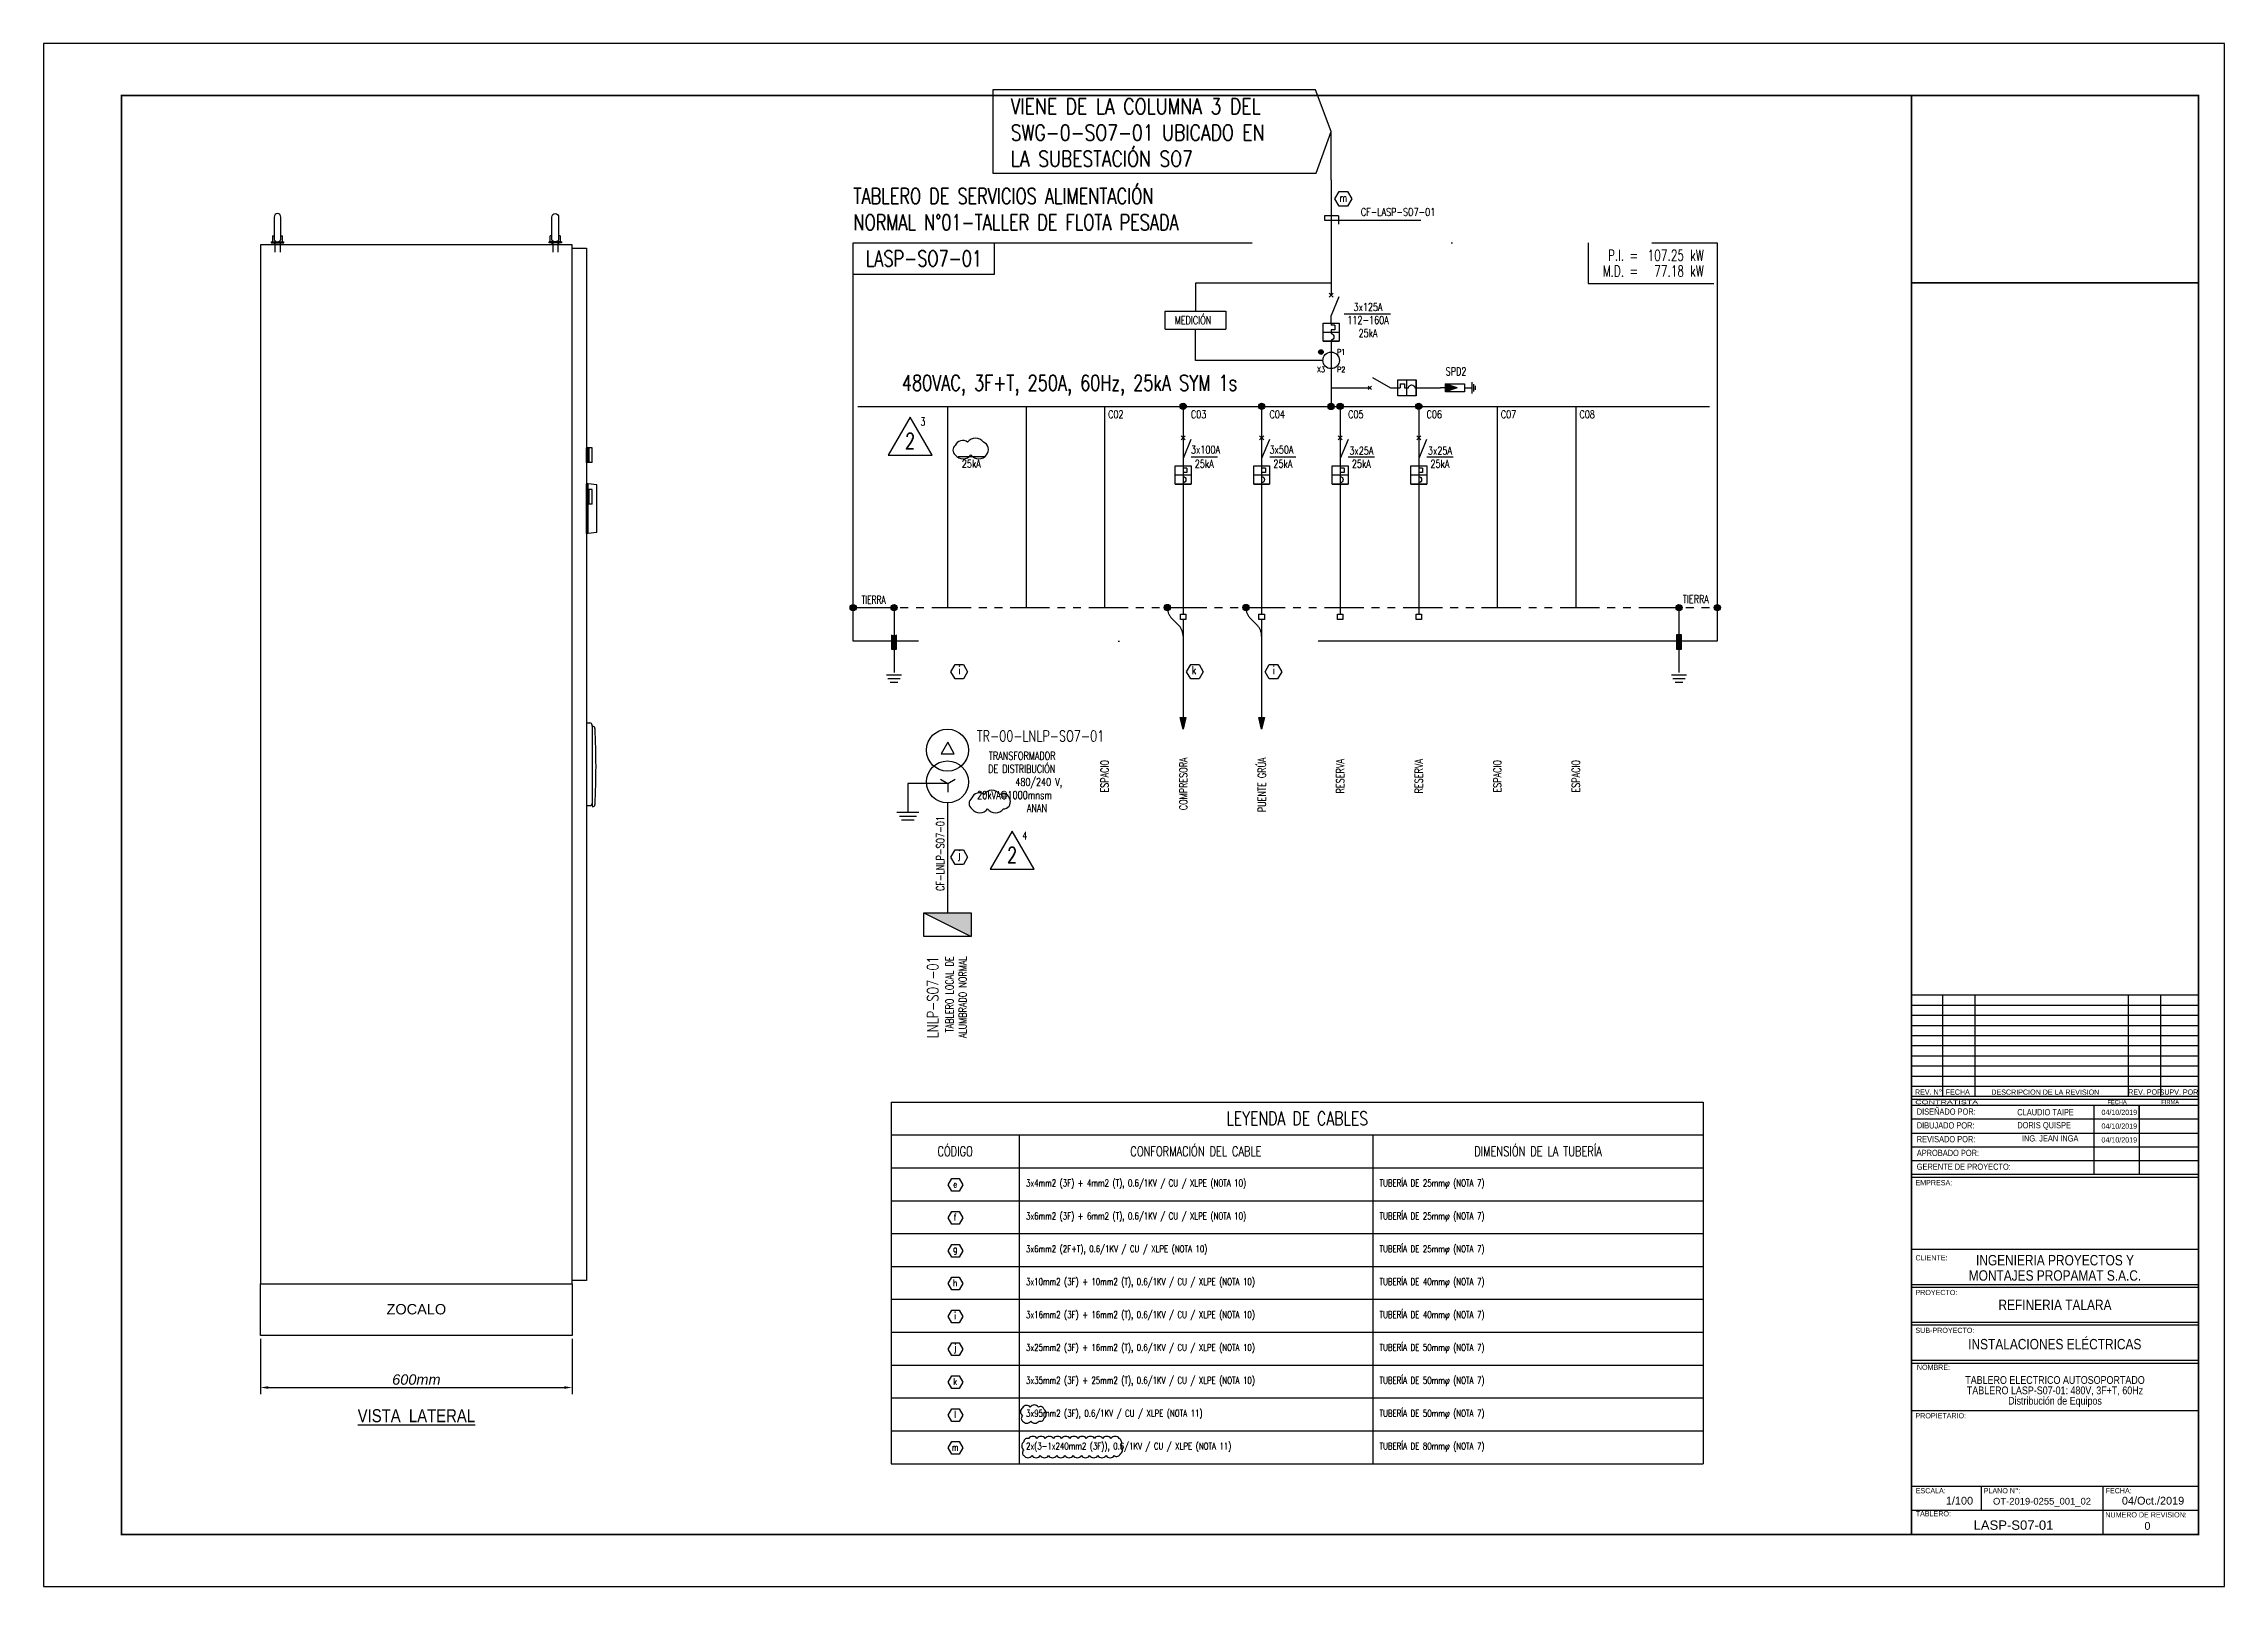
# Model space of a CAD drawing. Header units: millimetres. Extents: x 0 to 840, y -1485 to 297.
# Drawn here: x 420 to 840, y -297 to 0 of the extents above; entities that cross this region are included whole.
import ezdxf
from ezdxf.enums import TextEntityAlignment as Align

# ---------------------------------------------------------------- set-up
doc = ezdxf.new("R2018")
doc.units = ezdxf.units.MM
for name, pattern in [('CONTINUA', [0]), ('DASHDOT', [25.4, 12.7, -6.35, 0, -6.35]), ('HIDDEN', [0.2, 0.1, -0.1]), ('PHANTOM', [2.5, 1.25, -0.25, 0.25, -0.25, 0.25, -0.25])]:
    doc.linetypes.add(name, pattern=pattern)
for name, color, linetype in [('E-EQP-TRAF', 1, 'Continuous'), ('E-ONE-ELI', 3, 'Continuous'), ('E-ONE-PROT', 2, 'HIDDEN'), ('E-SYM', 2, 'Continuous'), ('E-TEXTO', 7, 'Continuous'), ('L_COTAS', 2, 'Continuous'), ('MEMBRETE', 7, 'Continuous'), ('X-DIM', 40, 'Continuous'), ('X-SYM', 2, 'Continuous'), ('X-TEXT', 7, 'Continuous'), ('X-TIT', 6, 'Continuous')]:
    doc.layers.add(name, color=color, linetype=linetype)
doc.styles.add('ARIAL', font='arial.ttf')
doc.styles.add('GMI', font='romans.shx', dxfattribs={"width": 0.75})
doc.styles.add('GMI-texto', font='ROMANS', dxfattribs={"width": 0.75})
doc.styles.add('Lamina', font='ARIALN.TTF')
doc.styles.get("Standard").update_dxf_attribs({"font": 'arial.ttf'})
doc.styles.add('TEXTOS', font='ariali.ttf')
doc.dimstyles.new('ISO-25$0', dxfattribs={"dimscale": 0, "dimtxt": 30, "dimasz": 25, "dimexe": 10, "dimexo": 20, "dimtad": 0, "dimtoh": 1, "dimdec": 4, "dimdsep": 46, "dimtxsty": 'Standard', "dimcen": 2.5, "dimclrd": 1, "dimclre": 1, "dimclrt": 3, "dimadec": 0, "dimazin": 0, "dimtfac": 1, "dimtdec": 4, "dimtmove": 0, "dimatfit": 3, "dimfxl": 1, "dimtvp": 1, "dimtolj": 1, "dimtzin": 0, "dimarcsym": 0})

msp = doc.modelspace()

# ---------------------------------------------------------------- texts
at = {"style": 'GMI-texto', "width": 0.75}
for s, p in [('MEDICIÓN', (637.8405, -53.9992)), ('TIERRA', (735.7084, -107.6878))]:
    msp.add_text(s, height=1.51291, dxfattribs=at).set_placement(p)
for s, p in [('X3', (666.0106, -62.7335)), ('P1', (669.9047, -59.356)), ('P2', (669.9047, -62.7335))]:
    msp.add_text(s, height=1.05904, dxfattribs=at).set_placement(p, align=Align.MIDDLE_CENTER)
at = {"color": 4, "style": 'GMI', "width": 0.75}
msp.add_text('TR-00-LNLP-SO7-01', height=2.118073, dxfattribs=at).set_placement((599.7557, -133.2893), align=Align.MIDDLE_LEFT)
at = {"color": 8, "style": 'GMI-texto', "width": 0.75}
for p in [(624.3293, -141.0548), (699.9747, -141.0548), (715.1038, -141.0548)]:
    msp.add_text('ESPACIO', height=1.51291, rotation=90, dxfattribs=at).set_placement(p, align=Align.MIDDLE_CENTER)
at = {"style": 'GMI-texto', "width": 0.75}
for p in [(669.7166, -141.0369), (684.8457, -141.0369)]:
    msp.add_text('RESERVA', height=1.51291, rotation=90, dxfattribs=at).set_placement(p, align=Align.MIDDLE_CENTER)
at = {"char_height": 1.51291, "attachment_point": 5, "style": 'GMI-texto'}
for s, insert, width in [('3x125A\\P112-160A\\P25kA', (675.0793, -53.2225), 6.661125), ('SPD2', (692.0247, -63.1084), 3.959501)]:
    msp.add_mtext(s, dxfattribs=dict(at, insert=insert, width=width))
for s, insert, char_height, width, attachment_point in [('{\\fArial Narrow|b0|i0|c0|p34;DISEÑADO POR:}', (780.754, -205.6093), 1.2, 16.899254, 4), ('{\\fArial Narrow|b0|i0|c0|p34;CLAUDIO TAIPE}', (800.1136, -205.7281), 1.2, 20, 4), ('{\\fArial Narrow|b0|i0|c0|p34;DIBUJADO POR:}', (780.754, -208.2607), 1.2, 16.899254, 4), ('{\\fArial Narrow|b0|i0|c0|p34;DORIS QUISPE}', (800.1136, -208.3795), 1.2, 20, 4), ('{\\fArial Narrow|b0|i0|c0|p34;APROBADO POR:}', (780.754, -213.5636), 1.2, 16.899254, 4), ('{\\fArial Narrow|b0|i0|c0|p34;REVISADO POR:}', (780.754, -210.9122), 1.2, 16.899254, 4), ('{\\fArial Narrow|b0|i0|c0|p34;ING. JEAN INGA}', (801.0006, -210.7627), 1.2, 20, 4), ('{\\fArial Narrow|b0|i0|c0|p34;GERENTE DE PROYECTO:}', (780.754, -216.215), 1.2, 20.235012, 4), ('ZOCALO', (491.7871, -242.6441), 2, 60, 2), ('{\\fArial Narrow|b0|i0|c0|p34;\\LVISTA  LATERAL}', (491.7871, -262.8943), 2.5, 90, 2)]:
    msp.add_mtext(s, dxfattribs=dict(insert=insert, char_height=char_height, width=width, attachment_point=attachment_point))
at = {"style": 'GMI', "width": 0.75}
for tag, p in [('C02', (625.0111, -71.3581)), ('C05', (671.2295, -71.3581)), ('C06', (686.3586, -71.3581)), ('C07', (700.6566, -71.3581)), ('C08', (715.7857, -71.3581))]:
    msp.add_attdef(tag, text='C-00', height=1.51291, dxfattribs=at).set_placement(p, align=Align.MIDDLE_LEFT)
at = {"layer": 'E-TEXTO', "color": 6, "insert": (606.2725, -23.6811), "char_height": 3.025819, "width": 56.805519, "attachment_point": 7, "style": 'GMI'}
msp.add_mtext('{\\W0.8;VIENE DE LA COLUMNA 3 DEL SWG-0-SO7-01 UBICADO EN LA SUBESTACIÓN SO7}', dxfattribs=at)
at = {"layer": 'E-TEXTO', "char_height": 1.51291, "style": 'GMI-texto'}
for s, insert, attachment_point in [('\\A1;{\\C7;m}', (670.3262, -29.6918), 5), ('\\A1;25kA', (598.6789, -80.1196), 2), ('\\A1;25kA', (643.5359, -80.1278), 2), ('\\A1;25kA', (658.665, -80.1278), 2), ('\\A1;25kA', (673.7941, -80.1278), 2), ('\\A1;25kA', (688.9232, -80.1278), 2)]:
    msp.add_mtext(s, dxfattribs=dict(at, insert=insert, attachment_point=attachment_point))
for s, insert, width, attachment_point in [('\\A1;3x25A', (673.7941, -77.5997), 3.836307, 2), ('\\A1;3x25A', (688.9232, -77.5997), 3.836307, 2), ('\\A1;{\\C7;i}', (596.5901, -120.6268), 0.295706, 6), ('\\A1;{\\C7;k}', (641.9774, -120.6268), 0.295706, 6), ('\\A1;{\\C7;i}', (657.1065, -120.6268), 0.295706, 6), ('\\A1;{\\C7;j}', (596.5901, -156.3313), 0.295706, 6)]:
    msp.add_mtext(s, dxfattribs=dict(at, insert=insert, width=width, attachment_point=attachment_point))
at = {"layer": 'E-TEXTO', "char_height": 1.51291, "attachment_point": 6, "rotation": 90, "style": 'GMI-texto'}
for s, insert, width in [('\\A1;COMPRESORA', (639.5087, -137.4168), 25.019635), ('\\A1;PUENTE GRÚA', (654.6378, -137.4168), 25.019635), ('\\A1;CF-LNLP-SO7-01', (592.6842, -148.7286), 15.812704), ('\\A1;{\\H1.4x;\\C4;LNLP-SO7-01\\H0.71429x;\\C256;\\PTABLERO LOCAL DE ALUMBRADO NORMAL}', (593.9685, -175.7231), 21.970794)]:
    msp.add_mtext(s, dxfattribs=dict(at, insert=insert, width=width))
at = {"layer": 'MEMBRETE', "ltscale": 0.5, "style": 'Lamina'}
for s, p in [('REV. N%%d', (783.0249, -201.8253)), ('FECHA', (788.652, -201.8401)), ('DESCRIPCION DE LA REVISION', (805.5166, -201.8533)), ('REV. POR', (824.758, -201.8234)), ('SUPV. POR', (831.2482, -201.8401))]:
    msp.add_text(s, height=1, dxfattribs=at).set_placement(p, align=Align.MIDDLE)
at = {"layer": 'MEMBRETE', "ltscale": 0.5, "style": 'Lamina', "width": 2}
msp.add_text('CONTRATISTA', height=0.75, dxfattribs=at).set_placement((780.4529, -204.1746))
at = {"layer": 'MEMBRETE', "ltscale": 0.5, "style": 'Lamina'}
for s, height, p in [('04/10/2019', 1, (816.3315, -206.2441)), ('FECHA', 0.8, (817.4746, -204.1839)), ('FIRMA', 0.8, (827.8608, -204.1553)), ('04/10/2019', 1, (816.3315, -208.8955)), ('04/10/2019', 1, (816.3315, -211.5469)), ('EMPRESA:', 1, (780.504, -219.7828)), ('CLIENTE:', 1, (780.504, -234.2466)), ('PROYECTO:', 1, (780.504, -240.9244)), ('SUB-PROYECTO:', 1, (780.504, -248.211)), ('NOMBRE:', 1, (780.776, -255.319)), ('PROPIETARIO:', 1, (780.504, -264.6499)), ('PLANO N°:', 1, (793.6533, -279.0873)), ('FECHA:', 1, (817.1282, -279.0873)), ('NUMERO DE REVISION:', 1, (817.0686, -283.7258))]:
    msp.add_text(s, height=height, dxfattribs=at).set_placement(p)
at = {"layer": 'MEMBRETE', "style": 'Lamina'}
for s, p in [('INGENIERIA PROYECTOS Y', (807.377, -234.2054)), ('MONTAJES PROPAMAT S.A.C.', (807.377, -237.1506)), ('REFINERIA TALARA', (807.377, -242.8065))]:
    msp.add_text(s, height=2, dxfattribs=at).set_placement(p, align=Align.MIDDLE_CENTER)
at = {"layer": 'MEMBRETE'}
for s, height, style, p in [('TABLERO ELECTRICO AUTOSOPORTADO', 1.5, 'Lamina', (807.377, -258.0189)), ('TABLERO LASP-S07-01: 480V, 3F+T, 60Hz', 1.5, 'Lamina', (807.377, -260.0189)), ('Distribución de Equipos', 1.5, 'Lamina', (807.377, -262.0189)), ('1/100', 1.5, 'ARIAL', (788.9775, -281.259)), ('OT-2019-0255_001_02', 1.3, 'ARIAL', (804.877, -281.259)), ('04/Oct./2019', 1.5, 'ARIAL', (826.2598, -281.259)), ('LASP-S07-01', 1.8, 'ARIAL', (799.3857, -286.1087)), ('0', 1.5, 'ARIAL', (825.184, -286.1087))]:
    msp.add_text(s, height=height, dxfattribs=dict(at, style=style)).set_placement(p, align=Align.CENTER)
at = {"layer": 'MEMBRETE', "style": 'Lamina'}
for s, p in [('ESCALA:', (780.5555, -279.0873)), ('TABLERO:', (780.5555, -283.5155))]:
    msp.add_text(s, height=1, dxfattribs=at).set_placement(p)
at = {"layer": 'MEMBRETE', "insert": (807.3407, -249.3689), "char_height": 2, "width": 55.602709, "attachment_point": 2, "style": 'Lamina'}
msp.add_mtext('INSTALACIONES ELÉCTRICAS', dxfattribs=at)
at = {"layer": 'X-TIT', "color": 4, "insert": (575.9723, -27.8395), "char_height": 3.025819, "width": 78.603254, "attachment_point": 1, "style": 'GMI-texto'}
msp.add_mtext('{\\C6;TABLERO DE SERVICIOS ALIMENTACIÓN\\PNORMAL N°01-TALLER DE FLOTA PESADA}', dxfattribs=at)
at = {"layer": 'X-TIT', "color": 4, "insert": (599.2099, -136.3436), "char_height": 2.118073, "width": 16.33909, "attachment_point": 1, "rotation": 359.999964, "style": 'GMI'}
msp.add_mtext('\\pi2.83875;{\\H0.71429x;\\C7;TRANSFORMADOR \\P\\pi2.70484;DE DISTRIBUCIÓN\\P\\pi7.92806;480/240 V, \\P\\pi0.59786;20kVA@1000mnsm\\P\\pi10.15149;ANAN}', dxfattribs=at)

# ---------------------------------------------------------------- blocks, each defined once
blk = doc.blocks.new('CANCAMO-L')
at = {"color": 2, "linetype": 'Continuous'}
for p, q in [((2.6, 5.35), (2.6, 1.16)), ((3.9, 1.16), (3.9, 5.35)), ((2.05, 0.6), (2.05, 0.39)), ((2.05, 0.6), (4.45, 0.6)), ((2.05, 0.39), (4.45, 0.39)), ((2.3, 1.7), (2.3, 0.6)), ((2.3, 1.7), (2.6, 1.7)), ((2.65, 0.6), (2.76, 0.41)), ((2.65, 0.6), (2.76, 0.41)), ((2.65, 0.41), (3.85, 0.41)), ((2.65, 0.41), (3.85, 0.41)), ((2.65, 0.39), (2.65, 0)), ((3.85, 0.6), (3.74, 0.41)), ((3.85, 0.6), (3.74, 0.41)), ((3.85, 0), (3.85, 0.39)), ((3.9, 1.7), (4.2, 1.7)), ((4.2, 0.6), (4.2, 1.7)), ((4.45, 0.39), (4.45, 0.6))]:
    blk.add_line(p, q, dxfattribs=at)
at = {"color": 3, "linetype": 'Continuous'}
for p, q in [((2.76, 0.41), (2.76, -1.4)), ((2.76, 0.41), (2.76, -1.4)), ((3.74, 0.41), (3.74, -1.4)), ((3.74, 0.41), (3.74, -1.4))]:
    blk.add_line(p, q, dxfattribs=at)
at = {"color": 2, "linetype": 'Continuous'}
for points in [[(2.6, 1.16), (2.6, 1.16), (2.6, 1.15), (2.6, 1.15), (2.6, 1.14), (2.6, 1.14), (2.6, 1.13), (2.6, 1.12), (2.6, 1.12), (2.6, 1.11), (2.6, 1.1), (2.6, 1.1), (2.6, 1.1), (2.6, 1.09), (2.6, 1.08), (2.6, 1.08), (2.61, 1.07), (2.61, 1.06), (2.61, 1.06), (2.61, 1.05), (2.61, 1.05), (2.61, 1.04), (2.61, 1.04), (2.61, 1.03), (2.61, 1.03), (2.62, 1.02), (2.62, 1.02), (2.62, 1.01), (2.62, 1.01), (2.62, 1), (2.62, 0.99), (2.62, 0.99), (2.63, 0.98), (2.63, 0.98), (2.63, 0.97), (2.63, 0.97), (2.63, 0.96), (2.63, 0.95), (2.64, 0.95), (2.64, 0.94), (2.64, 0.94), (2.64, 0.93), (2.64, 0.93), (2.65, 0.92), (2.65, 0.91), (2.65, 0.91), (2.66, 0.9), (2.66, 0.9), (2.66, 0.9), (2.66, 0.89), (2.66, 0.88), (2.67, 0.88), (2.67, 0.87), (2.67, 0.87), (2.68, 0.86), (2.68, 0.86), (2.68, 0.85), (2.68, 0.85), (2.69, 0.84), (2.69, 0.84), (2.7, 0.83), (2.7, 0.83), (2.7, 0.83), (2.7, 0.82), (2.71, 0.81), (2.71, 0.81), (2.71, 0.81), (2.72, 0.8), (2.72, 0.8), (2.72, 0.8), (2.72, 0.79), (2.73, 0.79), (2.73, 0.78), (2.75, 0.76), (2.78, 0.74), (2.81, 0.71), (2.84, 0.68), (2.88, 0.66), (2.9, 0.65), (2.92, 0.64), (2.94, 0.63), (2.95, 0.63), (2.96, 0.62), (2.96, 0.62), (2.96, 0.62), (2.97, 0.62), (2.98, 0.62), (2.98, 0.61), (2.99, 0.61), (3, 0.61), (3, 0.61), (3, 0.61), (3.01, 0.6), (3.02, 0.6), (3.02, 0.6)], [(3.48, 0.6), (3.5, 0.61), (3.54, 0.62), (3.58, 0.64), (3.6, 0.65), (3.61, 0.66), (3.65, 0.68), (3.68, 0.7), (3.71, 0.73), (3.74, 0.76), (3.76, 0.78), (3.76, 0.78), (3.77, 0.79), (3.77, 0.79), (3.77, 0.79), (3.78, 0.8), (3.78, 0.8), (3.78, 0.81), (3.79, 0.81), (3.79, 0.81), (3.79, 0.82), (3.8, 0.82), (3.8, 0.83), (3.8, 0.83), (3.81, 0.84), (3.81, 0.84), (3.81, 0.85), (3.82, 0.85), (3.82, 0.86), (3.82, 0.86), (3.82, 0.87), (3.83, 0.87), (3.83, 0.88), (3.83, 0.88), (3.84, 0.89), (3.84, 0.89), (3.84, 0.9), (3.84, 0.9), (3.85, 0.91), (3.85, 0.92), (3.85, 0.92), (3.85, 0.93), (3.86, 0.93), (3.86, 0.93), (3.86, 0.94), (3.86, 0.95), (3.86, 0.95), (3.87, 0.96), (3.87, 0.97), (3.87, 0.97), (3.87, 0.97), (3.87, 0.98), (3.88, 0.99), (3.88, 1), (3.88, 1), (3.88, 1.01), (3.88, 1.01), (3.88, 1.02), (3.88, 1.02), (3.89, 1.03), (3.89, 1.03), (3.89, 1.04), (3.89, 1.04), (3.89, 1.05), (3.89, 1.05), (3.89, 1.06), (3.89, 1.07), (3.89, 1.07), (3.89, 1.08), (3.89, 1.09), (3.9, 1.09), (3.9, 1.1), (3.9, 1.1), (3.9, 1.11), (3.9, 1.12), (3.9, 1.12), (3.9, 1.13), (3.9, 1.14), (3.9, 1.14), (3.9, 1.15), (3.9, 1.15), (3.9, 1.16), (3.9, 1.16)], [(3.48, 0.6), (3.5, 0.61), (3.54, 0.62), (3.58, 0.64), (3.6, 0.65), (3.61, 0.66), (3.65, 0.68), (3.68, 0.7), (3.71, 0.73), (3.74, 0.76), (3.76, 0.78), (3.76, 0.78), (3.77, 0.79), (3.77, 0.79), (3.77, 0.79), (3.78, 0.8), (3.78, 0.8), (3.78, 0.81), (3.79, 0.81), (3.79, 0.81), (3.79, 0.82), (3.8, 0.82), (3.8, 0.83), (3.8, 0.83), (3.81, 0.84), (3.81, 0.84), (3.81, 0.85), (3.82, 0.85), (3.82, 0.86), (3.82, 0.86), (3.82, 0.87), (3.83, 0.87), (3.83, 0.88), (3.83, 0.88), (3.84, 0.89), (3.84, 0.89), (3.84, 0.9), (3.84, 0.9), (3.85, 0.91), (3.85, 0.92), (3.85, 0.92), (3.85, 0.93), (3.86, 0.93), (3.86, 0.93), (3.86, 0.94), (3.86, 0.95), (3.86, 0.95), (3.87, 0.96), (3.87, 0.97), (3.87, 0.97), (3.87, 0.97), (3.87, 0.98), (3.88, 0.99), (3.88, 1), (3.88, 1), (3.88, 1.01), (3.88, 1.01), (3.88, 1.02), (3.88, 1.02), (3.89, 1.03), (3.89, 1.03), (3.89, 1.04), (3.89, 1.04), (3.89, 1.05), (3.89, 1.05), (3.89, 1.06), (3.89, 1.07), (3.89, 1.07), (3.89, 1.08), (3.89, 1.09), (3.9, 1.09), (3.9, 1.1), (3.9, 1.1), (3.9, 1.11), (3.9, 1.12), (3.9, 1.12), (3.9, 1.13), (3.9, 1.14), (3.9, 1.14), (3.9, 1.15), (3.9, 1.15), (3.9, 1.16), (3.9, 1.16)]]:
    blk.add_lwpolyline(points, dxfattribs=at)
blk.add_arc((3.25, 5.35), 0.65, 0, 180, dxfattribs=at)
blk = doc.blocks.new('Chapa tipo hermético para autosoportado L')
for p, q in [((0, 7.95), (0, -7.95)), ((0, 7.95), (0.64, 7.95)), ((1.06, 7.3), (1.06, 7.53)), ((1.06, 7.3), (1.19, 7.3)), ((1.19, 7.3), (1.06, 7.3)), ((1.06, 7.3), (1.06, -8.16)), ((0, -7.95), (0.64, -7.95)), ((1.06, -8.08), (1.06, -8.08)), ((1.06, -8.16), (1.19, -8.16)), ((1.19, -8.16), (1.06, -8.16))]:
    blk.add_line(p, q)
for centre, radius, start, end in [((0.64, 7.53), 0.424, 0, 90), ((1.19, 6.87), 0.424, 2.8875, 90), ((-138.6, -0.43), 140.41, 357.0099, 2.9901), ((0.64, -7.53), 0.424, 270, 0), ((1.19, -7.73), 0.424, 270, 357.1125)]:
    blk.add_arc(centre, radius, start, end)
blk = doc.blocks.new('A$C4CC4545A')
at = {"color": 1}
for p, q in [((0, 0), (0, 2.8)), ((1.1, 2.8), (0, 2.8)), ((1.1, 0), (1.1, 2.8)), ((1.1, 0), (0, 0))]:
    blk.add_line(p, q, dxfattribs=at)
at = {"color": 0}
for p, q in [((0, 2.7), (0.4, 2.7)), ((0, 2.6), (0.4, 2.6)), ((0, 2.5), (0.4, 2.5)), ((0, 2.4), (0.4, 2.4)), ((0, 2.3), (0.4, 2.3)), ((0, 2.2), (0.4, 2.2)), ((0, 2.1), (0.4, 2.1)), ((0, 2), (0.4, 2)), ((0, 1.9), (0.4, 1.9)), ((0, 1.8), (0.4, 1.8)), ((0, 1.7), (0.4, 1.7)), ((0, 1.6), (0.4, 1.6)), ((0, 1.5), (0.4, 1.5)), ((0, 1.4), (0.4, 1.4)), ((0, 1.3), (0.4, 1.3)), ((0, 1.2), (0.4, 1.2)), ((0, 1.1), (0.4, 1.1)), ((0, 1), (0.4, 1)), ((0, 0.9), (0.4, 0.9)), ((0, 0.8), (0.4, 0.8)), ((0, 0.7), (0.4, 0.7)), ((0, 0.6), (0.4, 0.6)), ((0, 0.5), (0.4, 0.5)), ((0, 0.4), (0.4, 0.4)), ((0, 0.3), (0.4, 0.3)), ((0, 0.2), (0.4, 0.2)), ((0, 0.1), (0.4, 0.1))]:
    blk.add_line(p, q, dxfattribs=at)
blk.add_line((0.4, 2.8), (0.4, 0))
blk = doc.blocks.new('L22 L')
at = {"color": 92}
for p, q in [((0, -1.4), (0, 1.4)), ((1.1, 1.4), (0, 1.4)), ((1.1, -1.4), (1.1, 1.4)), ((1.1, -1.4), (0, -1.4))]:
    blk.add_line(p, q, dxfattribs=at)
at = {"color": 0}
for p, q in [((0, 1.3), (0.4, 1.3)), ((0, 1.2), (0.4, 1.2)), ((0, 1.1), (0.4, 1.1)), ((0, 1), (0.4, 1)), ((0, 0.9), (0.4, 0.9)), ((0, 0.8), (0.4, 0.8)), ((0, 0.7), (0.4, 0.7)), ((0, 0.6), (0.4, 0.6)), ((0, 0.5), (0.4, 0.5)), ((0, 0.4), (0.4, 0.4)), ((0, 0.3), (0.4, 0.3)), ((0, 0.2), (0.4, 0.2)), ((0, 0.1), (0.4, 0.1)), ((0, 0), (0.4, 0)), ((0, -0.1), (0.4, -0.1)), ((0, -0.2), (0.4, -0.2)), ((0, -0.3), (0.4, -0.3)), ((0, -0.4), (0.4, -0.4)), ((0, -0.5), (0.4, -0.5)), ((0, -0.6), (0.4, -0.6)), ((0, -0.7), (0.4, -0.7)), ((0, -0.8), (0.4, -0.8)), ((0, -0.9), (0.4, -0.9)), ((0, -1), (0.4, -1)), ((0, -1.1), (0.4, -1.1)), ((0, -1.2), (0.4, -1.2)), ((0, -1.3), (0.4, -1.3))]:
    blk.add_line(p, q, dxfattribs=at)
blk.add_line((0.4, 1.4), (0.4, -1.4))
blk = doc.blocks.new('*D98')
at = {"layer": 'Defpoints', "color": 0, "transparency": 16777216}
for p in [(461.79, -248.73), (521.79, -248.73), (521.79, -258.72)]:
    blk.add_point(p, dxfattribs=at)
at = {"layer": 'L_COTAS', "color": 0, "lineweight": -2, "transparency": 16777216}
for p, q in [((461.79, -249.36), (461.79, -259.97)), ((521.79, -249.36), (521.79, -259.97)), ((463.29, -258.72), (520.29, -258.72))]:
    blk.add_line(p, q, dxfattribs=at)
at = {"layer": 'L_COTAS', "color": 0, "transparency": 16777216}
for points in [[(463.29, -258.47), (463.29, -258.97), (461.79, -258.72)], [(520.29, -258.47), (520.29, -258.97), (521.79, -258.72)]]:
    blk.add_solid(points, dxfattribs=at)
at = {"layer": 'L_COTAS', "color": 0, "transparency": 16777216, "insert": (491.79, -257.2), "char_height": 2, "attachment_point": 5, "style": 'TEXTOS'}
blk.add_mtext('600mm', dxfattribs=at)
blk = doc.blocks.new('*U70')
h = blk.add_hatch(color=6)
h.dxf.hatch_style = 1
edge = h.paths.add_edge_path()
edge.add_arc((152.09, 51.93), 1, 0, 360)
h = blk.add_hatch(color=4)
h.dxf.hatch_style = 1
edge = h.paths.add_edge_path()
edge.add_arc((0, -12.07), 1, 0, 360)
h = blk.add_hatch(color=4)
h.dxf.hatch_style = 1
edge = h.paths.add_edge_path()
edge.add_arc((13, -12.07), 1, 0, 360)
h = blk.add_hatch(color=4)
h.dxf.hatch_style = 1
edge = h.paths.add_edge_path()
edge.add_arc((100, -12.07), 1, 0, 360)
at = {"color": 40}
blk.add_line((154.4, 112.56), (154.4, 109.87), dxfattribs=at)
at = {"color": 4}
for p, q in [((151.43, 86.68), (152.75, 88)), ((152.75, 86.68), (151.43, 88))]:
    blk.add_line(p, q, dxfattribs=at)
at = {"color": 6}
blk.add_line((154.59, 86.84), (152.09, 80.82), dxfattribs=at)
at = {"color": 2}
for p, q in [((149.55, 78.47), (154.64, 78.47)), ((149.55, 75.56), (149.55, 78.47)), ((154.64, 78.47), (154.64, 75.56)), ((149.55, 75.56), (154.64, 75.56)), ((149.55, 72.66), (149.55, 75.56)), ((149.55, 72.66), (154.64, 72.66)), ((154.64, 72.66), (149.55, 72.66)), ((154.64, 75.56), (154.64, 72.66))]:
    blk.add_line(p, q, dxfattribs=at)
at = {"color": 3}
for p, q in [((152.09, 78.47), (152.09, 77.74)), ((153.32, 77.74), (152.09, 77.74)), ((153.32, 77.74), (153.32, 76.29)), ((153.32, 76.29), (152.09, 76.29)), ((152.09, 76.29), (152.09, 75.56)), ((152.09, 75.56), (152.09, 75.1)), ((152.09, 73.04), (152.09, 72.66)), ((152.09, 72.66), (152.09, 72.65))]:
    blk.add_line(p, q, dxfattribs=at)
for points in [[(152.09, 124), (152.09, 87.34)], [(152.09, 78.47), (152.09, 80.82)], [(152.09, 72.66), (152.09, 51.93)]]:
    blk.add_lwpolyline(points, dxfattribs=at)
at = {"color": 40}
blk.add_lwpolyline([(154.4, 112.56), (149.99, 112.56), (149.99, 111.22), (180.66, 111.22)], dxfattribs=at)
at = {"color": 6, "linetype": 'DASHDOT', "ltscale": 10}
blk.add_lwpolyline([(0, 104), (275, 104), (275, -22.69), (0, -22.69)], close=True, dxfattribs=at)
for points in [[(0, 94), (45, 94), (45, 104)], [(233.9, 104), (233.9, 91), (273.9, 91)]]:
    blk.add_lwpolyline(points, dxfattribs=at)
at = {"color": 6}
blk.add_lwpolyline([(1.47, 51.93), (272.5, 51.93)], dxfattribs=at)
at = {"color": 4, "linetype": 'PHANTOM', "ltscale": 10}
blk.add_lwpolyline([(0, -12.07), (275, -12.07)], dxfattribs=at)
at = {"color": 6}
blk.add_circle((152.09, 51.93), 1, dxfattribs=at)
at = {"color": 4}
for centre in [(0, -12.07), (13, -12.07), (100, -12.07)]:
    blk.add_circle(centre, 1, dxfattribs=at)
at = {"color": 3, "extrusion": (0, 0, -1)}
blk.add_ellipse((151.97, 74.07), major_axis=(0.732, 0.732), ratio=1, start_param=-0.667248, end_param=2.238045, dxfattribs=at)
at = {"layer": 'Defpoints', "color": 250}
for points in [[(30, 51.93), (30, -12.07)], [(55, 51.93), (55, -12.07)], [(80, 51.93), (80, -12.07)], [(105, 51.93), (105, -12.07)], [(130, 51.93), (130, -12.07)], [(155, 51.93), (155, -12.07)], [(180, 51.93), (180, -12.07)], [(205, 51.93), (205, -12.07)], [(230, 51.93), (230, -12.07)]]:
    blk.add_lwpolyline(points, dxfattribs=at)
at = {"color": 4, "style": 'GMI', "width": 0.7}
for s, p in [('P.I. =', (249.78, 100)), ('M.D. =', (249.78, 95))]:
    blk.add_text(s, height=3.5, dxfattribs=at).set_placement(p, align=Align.MIDDLE_RIGHT)
for p in [(266.4, 100), (266.4, 95)]:
    blk.add_text('kW', height=3.5, dxfattribs=at).set_placement(p, align=Align.MIDDLE_LEFT)
at = {"color": 7, "style": 'GMI', "width": 0.7}
blk.add_text('TIERRA', height=2.5, dxfattribs=at).set_placement((6.5, -9.57), align=Align.MIDDLE_CENTER)
at = {"color": 7, "style": 'GMI', "width": 0.75}
blk.add_attdef('NOTA_ALIMENTADOR', text='', height=2.5, dxfattribs=at).set_placement((173.41, 113.81), align=Align.MIDDLE_CENTER)
at = {"color": 6, "style": 'GMI', "width": 0.75}
blk.add_attdef('TABLERO_TAG', text='', height=5, dxfattribs=at).set_placement((22.5, 99), align=Align.MIDDLE_CENTER)
at = {"color": 4, "style": 'GMI', "width": 0.7}
for tag, p in [('POT.INSTALADA', (264.4, 100)), ('MAX.DEMANDA', (264.4, 95))]:
    blk.add_attdef(tag, text='', height=3.5, dxfattribs=at).set_placement(p, align=Align.MIDDLE_RIGHT)
at = {"color": 7, "lineweight": 30, "width": 0.75, "flags": 104}
blk.add_attdef('INTERRUPTOR', text='', height=2.5, dxfattribs=at).set_placement((156.72, 84.05), align=Align.MIDDLE_LEFT)
at = {"color": 6, "style": 'GMI', "width": 0.75}
blk.add_attdef('DESCRIP_BARRA', text='', height=5, dxfattribs=at).set_placement((15.5, 59.43), align=Align.MIDDLE_LEFT)
blk = doc.blocks.new('*U66')
h = blk.add_hatch(color=6)
h.dxf.hatch_style = 1
edge = h.paths.add_edge_path()
edge.add_arc((0, 0), 1, 0, 360)
h = blk.add_hatch(color=4)
h.dxf.hatch_style = 1
edge = h.paths.add_edge_path()
edge.add_arc((-5, -63.97), 1, 0, 360)
h = blk.add_hatch(color=3)
h.dxf.hatch_style = 1
h.paths.add_polyline_path([(-0.91, -98.97), (0.91, -98.97), (0, -102.67)])
at = {"color": 4}
for p, q in [((-0.66, -10.66), (0.66, -9.34)), ((0.66, -10.66), (-0.66, -9.34))]:
    blk.add_line(p, q, dxfattribs=at)
at = {"color": 6}
blk.add_line((2.5, -10.5), (0, -16.52), dxfattribs=at)
at = {"color": 2}
for p, q in [((-2.54, -18.87), (2.54, -18.87)), ((-2.54, -21.78), (-2.54, -18.87)), ((2.54, -18.87), (2.54, -21.78)), ((-2.54, -21.78), (2.54, -21.78)), ((-2.54, -24.69), (-2.54, -21.78)), ((-2.54, -24.69), (2.54, -24.69)), ((2.54, -24.69), (-2.54, -24.69)), ((2.54, -21.78), (2.54, -24.69))]:
    blk.add_line(p, q, dxfattribs=at)
at = {"color": 3}
for p, q in [((0, -16.52), (0, -18.87)), ((0, -16.52), (0, -18.87)), ((0, -18.87), (0, -19.6)), ((1.23, -19.6), (0, -19.6)), ((1.23, -19.6), (1.23, -21.05)), ((1.23, -21.05), (0, -21.05)), ((0, -21.05), (0, -21.78)), ((0, -21.78), (0, -22.25)), ((0, -24.3), (0, -24.69)), ((0, -24.69), (0, -24.69))]:
    blk.add_line(p, q, dxfattribs=at)
for points in [[(0, 0), (0, -10)], [(0, -16.52), (0, -18.87)], [(0, -24.69), (0, -66.04)], [(0, -67.76), (0, -98.97)]]:
    blk.add_lwpolyline(points, dxfattribs=at)
at = {"color": 4, "linetype": 'PHANTOM', "ltscale": 5}
blk.add_lwpolyline([(-5, -64, 0.197455), (-3.54, -67.51), (-1.46, -69.58, -0.198912), (0, -73.11, -10.045481)], format="xyb", dxfattribs=at)
at = {"color": 2}
blk.add_lwpolyline([(-0.86, -66.04), (0.86, -66.04), (0.86, -67.76), (-0.86, -67.76)], close=True, dxfattribs=at)
at = {"color": 3}
blk.add_lwpolyline([(-0.91, -98.97), (0.91, -98.97), (0, -102.67)], close=True, dxfattribs=at)
at = {"color": 6}
blk.add_circle((0, 0), 1, dxfattribs=at)
at = {"color": 4}
blk.add_circle((-5, -63.97), 1, dxfattribs=at)
at = {"color": 3, "extrusion": (0, 0, -1)}
blk.add_ellipse((-0.12, -23.28), major_axis=(-0.732, 0.732), ratio=1, start_param=0.903548, end_param=3.808841, dxfattribs=at)
at = {"style": 'GMI', "width": 0.75}
for tag, p in [('CIRCUITO', (2.5, -2.5)), ('CIRCUITO', (2.5, -2.5)), ('CIRCUITO', (2.5, -2.5)), ('INTERRUPTOR', (2.5, -13.73)), ('INTERRUPTOR', (2.5, -13.73)), ('INTERRUPTOR', (2.5, -13.73))]:
    blk.add_attdef(tag, text='', height=2.5, dxfattribs=at).set_placement(p, align=Align.MIDDLE_LEFT)
at = {"color": 7, "style": 'GMI', "width": 0.75}
blk.add_attdef('CONDUCTOR_NOTA', text='', height=2.5, rotation=90, dxfattribs=at).set_placement((-3, -84.54), align=Align.MIDDLE_CENTER)
blk.add_attdef('CONDUCTOR_NOTA', text='', height=2.5, rotation=90, dxfattribs=at).set_placement((-3, -84.54), align=Align.MIDDLE_CENTER)
blk = doc.blocks.new('Descargador de Sobre Tensión')
at = {"layer": 'E-ONE-PROT', "linetype": 'CONTINUA'}
h = blk.add_hatch(color=256, dxfattribs=at)
h.dxf.hatch_style = 1
h.paths.add_polyline_path([(639.27, 806.35), (636.68, 806.35), (637.98, 802.65)])
for p, q in [((637.98, 802.65), (636.68, 806.35)), ((639.27, 806.35), (636.68, 806.35)), ((637.98, 802.65), (639.27, 806.35))]:
    blk.add_line(p, q, dxfattribs=at)
at = {"layer": 'E-SYM'}
for p, q in [((637.98, 806.35), (637.98, 807.97)), ((637.98, 800.31), (637.98, 797.97)), ((639.79, 797.97), (636.17, 797.97)), ((636.76, 797.37), (639.17, 797.37)), ((637.35, 796.77), (638.55, 796.77))]:
    blk.add_line(p, q, dxfattribs=at)
blk.add_lwpolyline([(636.68, 806.35), (639.27, 806.35), (639.27, 800.31), (636.68, 800.31), (636.68, 806.35)], dxfattribs=at)
blk = doc.blocks.new('Revision')
at = {"layer": 'X-SYM'}
for p, q in [((0, 12.12), (-7, 0)), ((7, 0), (0, 12.12)), ((-7, 0), (7, 0))]:
    blk.add_line(p, q, dxfattribs=at)
at = {"layer": 'X-TEXT', "style": 'GMI-texto', "width": 0.75}
blk.add_attdef('1', (3.28, 9.43), '', height=2.5, dxfattribs=at)
at = {"layer": 'X-TIT', "style": 'GMI-texto', "width": 0.75}
blk.add_attdef('1', text='', height=5, dxfattribs=at).set_placement((0, 2), align=Align.CENTER)
blk = doc.blocks.new('*T115')
at = {"layer": 'X-TIT', "color": 6, "linetype": 'ByBlock', "lineweight": -2}
for p, q in [((0, 0), (156.43, 0)), ((0, 0), (0, -69.63)), ((156.43, 0), (156.43, -69.63)), ((0, -6.33), (24.68, -6.33)), ((24.68, -6.33), (24.68, -69.63)), ((92.76, -6.33), (92.76, -69.63)), ((0, -12.66), (156.43, -12.66)), ((0, -18.99), (156.43, -18.99)), ((0, -25.32), (156.43, -25.32)), ((0, -31.65), (156.43, -31.65)), ((0, -37.98), (156.43, -37.98)), ((0, -44.31), (156.43, -44.31)), ((0, -50.64), (156.43, -50.64)), ((0, -56.97), (156.43, -56.97)), ((0, -63.3), (156.43, -63.3)), ((0, -69.63), (156.43, -69.63))]:
    blk.add_line(p, q, dxfattribs=at)
at = {"layer": 'X-TIT', "color": 0, "linetype": 'ByBlock', "lineweight": -2}
blk.add_line((24.68, -6.33), (156.43, -6.33), dxfattribs=at)
at = {"layer": 'X-TIT', "color": 7, "style": 'GMI-texto'}
for s, insert, char_height, width, attachment_point in [('{\\C6;LEYENDA DE CABLES}', (78.21, -3.16), 2.6374, 154.8456, 5), ('{\\C4;CÓDIGO}', (12.34, -9.49), 1.8462, 23.0936, 5), ('{\\C4;CONFORMACIÓN DEL CABLE}', (58.72, -9.49), 1.8462, 65.4424, 5), ('{\\C4;DIMENSIÓN DE LA TUBERÍA}', (124.59, -9.49), 1.8462, 61.035, 5), ('e', (12.34, -15.82), 1.32, 23.0936, 5), ('3x4mm2 (3F) + 4mm2 (T), 0.6/1KV / CU / XLPE (NOTA 10)', (25.99, -15.82), 1.3187, 65.4424, 4), ('TUBERÍA DE 25mmφ (NOTA 7)', (94.07, -15.82), 1.3187, 61.035, 4), ('TUBERÍA DE 25mmφ (NOTA 7)', (94.07, -22.15), 1.3187, 61.035, 4), ('f', (12.34, -22.15), 1.32, 23.0936, 5), ('3x6mm2 (3F) + 6mm2 (T), 0.6/1KV / CU / XLPE (NOTA 10)', (25.99, -22.15), 1.3187, 65.4424, 4), ('g', (12.34, -28.48), 1.32, 23.0936, 5), ('3x6mm2 (2F+T), 0.6/1KV / CU / XLPE (NOTA 10)', (25.99, -28.48), 1.3187, 65.4424, 4), ('TUBERÍA DE 25mmφ (NOTA 7)', (94.07, -28.48), 1.3187, 61.035, 4), ('TUBERÍA DE 40mmφ (NOTA 7)', (94.07, -34.81), 1.3187, 61.035, 4), ('h', (12.34, -34.81), 1.32, 23.0936, 5), ('3x10mm2 (3F) + 10mm2 (T), 0.6/1KV / CU / XLPE (NOTA 10)', (25.99, -34.81), 1.3187, 65.4424, 4), ('i', (12.34, -41.14), 1.32, 23.0936, 5), ('3x16mm2 (3F) + 16mm2 (T), 0.6/1KV / CU / XLPE (NOTA 10)', (25.99, -41.14), 1.3187, 65.4424, 4), ('TUBERÍA DE 40mmφ (NOTA 7)', (94.07, -41.14), 1.3187, 61.035, 4), ('TUBERÍA DE 50mmφ (NOTA 7)', (94.07, -47.47), 1.3187, 61.035, 4), ('j', (12.34, -47.47), 1.32, 23.0936, 5), ('3x25mm2 (3F) + 16mm2 (T), 0.6/1KV / CU / XLPE (NOTA 10)', (25.99, -47.47), 1.3187, 65.4424, 4), ('k', (12.34, -53.8), 1.32, 23.0936, 5), ('3x35mm2 (3F) + 25mm2 (T), 0.6/1KV / CU / XLPE (NOTA 10)', (25.99, -53.8), 1.3187, 65.4424, 4), ('TUBERÍA DE 50mmφ (NOTA 7)', (94.07, -53.8), 1.3187, 61.035, 4), ('l', (12.34, -60.13), 1.32, 23.0936, 5), ('3x95mm2 (3F), 0.6/1KV / CU / XLPE (NOTA 11)', (25.99, -60.13), 1.3187, 65.4424, 4), ('TUBERÍA DE 50mmφ (NOTA 7)', (94.07, -60.13), 1.3187, 61.035, 4), ('m', (12.34, -66.46), 1.32, 23.0936, 5), ('2x(3-1x240mm2 (3F)), 0.6/1KV / CU / XLPE (NOTA 11)', (25.99, -66.46), 1.3187, 65.4424, 4), ('TUBERÍA DE 80mmφ (NOTA 7)', (94.07, -66.46), 1.3187, 61.035, 4)]:
    blk.add_mtext(s, dxfattribs=dict(at, insert=insert, char_height=char_height, width=width, attachment_point=attachment_point))

# ---------------------------------------------------------------- dimensions: what is measured, and where the dimension line sits
at = {"layer": 'L_COTAS', "color": 0}
dim = msp.add_linear_dim(base=(521.7871, -258.7185), p1=(461.7871, -248.7301), p2=(521.7871, -248.7301), dimstyle='ISO-25$0', override={"dimscale": 1, "dimtxt": 2, "dimasz": 1.5, "dimexe": 1.25, "dimexo": 0.625, "dimgap": 0.5, "dimtad": 1, "dimtoh": 0, "dimdec": 2, "dimlfac": 10, "dimpost": 'mm', "dimtxsty": 'TEXTOS', "dimclrd": 0, "dimclre": 0, "dimclrt": 0, "dimtdec": 2, "dimtvp": 0, "dimtolj": 0, "dimtzin": 8}, dxfattribs=at)
dim.commit()
dim.dimension.update_dxf_attribs({"geometry": '*D98', "text_midpoint": (491.7871, -258.7185), "dimtype": 160})

# ---------------------------------------------------------------- hatches: boundary and pattern name
msp.add_hatch(color=1).paths.add_polyline_path([(665.552, -59.3679, -1), (666.4456, -59.3679, -1)])
h = msp.add_hatch(color=6)
h.dxf.hatch_style = 1
edge = h.paths.add_edge_path()
edge.add_arc((669.7166, -69.8452), 0.6052, 0, 360)
h = msp.add_hatch(color=6)
h.dxf.hatch_style = 1
edge = h.paths.add_edge_path()
edge.add_arc((684.8457, -69.8452), 0.6052, 0, 360)
h = msp.add_hatch(color=4)
h.dxf.hatch_style = 1
edge = h.paths.add_edge_path()
edge.add_arc((734.9561, -108.5757), 0.6052, 0, 360)
h = msp.add_hatch(color=4)
h.dxf.hatch_style = 1
edge = h.paths.add_edge_path()
edge.add_arc((742.3362, -108.5828), 0.6052, 0, 360)
at = {"linetype": 'PHANTOM', "ltscale": 10}
h = msp.add_hatch(color=4, dxfattribs=at)
h.dxf.hatch_style = 1
h.paths.add_polyline_path([(584.2557, -113.835), (583.3109, -113.835), (583.3109, -116.5983), (584.2557, -116.5983)])
h = msp.add_hatch(color=4, dxfattribs=at)
h.dxf.hatch_style = 1
h.paths.add_polyline_path([(735.4285, -113.835), (734.4837, -113.835), (734.4837, -116.5983), (735.4285, -116.5983)])
h = msp.add_hatch(color=5)
h.dxf.hatch_style = 1
h.paths.add_polyline_path([(598.6098, -167.3573), (589.5323, -167.3573), (598.6098, -171.896)])

# ---------------------------------------------------------------- linework, layer by layer
at = {"color": 3, "linetype": 'ByBlock'}
for p, q in [((667.9577, -46.1104), (641.8725, -46.1104)), ((641.8725, -46.1104), (641.8725, -51.4924)), ((641.8725, -60.9833), (641.8725, -54.9782)), ((666.3691, -60.9833), (641.8725, -60.9833))]:
    msp.add_line(p, q, dxfattribs=at)
at = {"color": 2, "ltscale": 0.1}
for p, q in [((636.032, -51.4924), (647.713, -51.4924)), ((636.032, -54.9782), (636.032, -51.4924)), ((647.713, -51.4924), (647.713, -54.9782)), ((636.032, -54.9782), (647.713, -54.9782))]:
    msp.add_line(p, q, dxfattribs=at)
at = {"color": 3}
for p, q in [((679.3808, -66.2573), (680.8025, -66.2573)), ((679.3808, -66.2573), (680.8025, -66.2573)), ((680.8025, -66.2573), (681.2422, -66.2573)), ((681.2422, -65.5134), (681.2422, -66.2573)), ((681.2422, -65.5134), (682.1216, -65.5134)), ((682.1216, -65.5134), (682.1216, -66.2573)), ((682.1216, -66.2573), (682.5614, -66.2573)), ((682.5614, -66.2573), (682.8448, -66.2573)), ((684.0889, -66.2573), (684.3203, -66.2573)), ((684.3203, -66.2573), (684.3257, -66.2573)), ((669.7166, -79.8446), (669.7166, -81.2663)), ((669.7166, -79.8446), (669.7166, -81.2663)), ((669.7166, -81.2663), (669.7166, -81.706)), ((670.4605, -81.706), (669.7166, -81.706)), ((670.4605, -82.5854), (669.7166, -82.5854)), ((669.7166, -82.5854), (669.7166, -83.0252)), ((669.7166, -83.0252), (669.7166, -83.3086)), ((670.4605, -81.706), (670.4605, -82.5854)), ((684.8457, -79.8446), (684.8457, -81.2663)), ((684.8457, -79.8446), (684.8457, -81.2663)), ((684.8457, -81.2663), (684.8457, -81.706)), ((685.5896, -81.706), (684.8457, -81.706)), ((685.5896, -82.5854), (684.8457, -82.5854)), ((684.8457, -82.5854), (684.8457, -83.0252)), ((684.8457, -83.0252), (684.8457, -83.3086)), ((685.5896, -81.706), (685.5896, -82.5854)), ((669.7166, -84.5527), (669.7166, -84.7841)), ((669.7166, -84.7841), (669.7166, -84.7895)), ((669.7166, -84.7895), (669.7166, -109.8109)), ((669.7166, -84.7895), (669.7166, -109.8109)), ((684.8457, -84.5527), (684.8457, -84.7841)), ((684.8457, -84.7841), (684.8457, -84.7895)), ((684.8457, -84.7895), (684.8457, -109.8109)), ((684.8457, -84.7895), (684.8457, -109.8109))]:
    msp.add_line(p, q, dxfattribs=at)
at = {"color": 2}
for p, q in [((680.8025, -67.7963), (680.8025, -64.7183)), ((680.8025, -64.7183), (682.5614, -64.7183)), ((682.5614, -67.7963), (682.5614, -64.7183)), ((682.5614, -64.7183), (684.3203, -64.7183)), ((684.3203, -67.7963), (684.3203, -64.7183)), ((684.3203, -64.7183), (684.3203, -67.7963)), ((682.5614, -67.7963), (680.8025, -67.7963)), ((684.3203, -67.7963), (682.5614, -67.7963)), ((668.1775, -81.2663), (671.2556, -81.2663)), ((668.1775, -83.0252), (668.1775, -81.2663)), ((668.1775, -83.0252), (671.2556, -83.0252)), ((668.1775, -84.7841), (668.1775, -83.0252)), ((671.2556, -81.2663), (671.2556, -83.0252)), ((671.2556, -83.0252), (671.2556, -84.7841)), ((683.3066, -81.2663), (686.3847, -81.2663)), ((683.3066, -83.0252), (683.3066, -81.2663)), ((683.3066, -83.0252), (686.3847, -83.0252)), ((683.3066, -84.7841), (683.3066, -83.0252)), ((686.3847, -81.2663), (686.3847, -83.0252)), ((686.3847, -83.0252), (686.3847, -84.7841)), ((668.1775, -84.7841), (671.2556, -84.7841)), ((671.2556, -84.7841), (668.1775, -84.7841)), ((683.3066, -84.7841), (686.3847, -84.7841)), ((686.3847, -84.7841), (683.3066, -84.7841))]:
    msp.add_line(p, q, dxfattribs=at)
at = {"color": 4}
for p, q in [((669.3178, -76.2956), (670.1153, -75.4981)), ((670.1153, -76.2956), (669.3178, -75.4981)), ((684.4469, -76.2956), (685.2444, -75.4981)), ((685.2444, -76.2956), (684.4469, -75.4981)), ((524.5771, -94.3301), (524.5771, -84.7301)), ((524.8771, -84.7301), (524.5771, -84.7301)), ((526.5771, -84.9301), (524.8771, -84.7301)), ((526.5771, -94.1301), (526.5771, -84.9301)), ((524.8771, -94.3301), (524.5771, -94.3301)), ((526.5771, -94.1301), (524.8771, -94.3301))]:
    msp.add_line(p, q, dxfattribs=at)
at = {"color": 6}
for p, q in [((671.2292, -76.1981), (669.7166, -79.8446)), ((686.3583, -76.1981), (684.8457, -79.8446))]:
    msp.add_line(p, q, dxfattribs=at)
for p, q in [((524.8771, -94.3301), (524.8771, -84.7301)), ((814.8875, -204.4183), (814.8875, -206.9722)), ((823.5578, -207.0698), (823.5578, -204.4183))]:
    msp.add_line(p, q)
at = {"color": 4, "linetype": 'PHANTOM', "ltscale": 10}
for p, q in [((583.7833, -108.5778), (583.7833, -121.5384)), ((734.9561, -108.5778), (734.9561, -121.5384)), ((583.3109, -113.835), (583.3109, -116.5983)), ((583.3109, -116.5983), (584.2557, -116.5983)), ((584.2557, -116.5983), (584.2557, -113.835)), ((735.4285, -113.835), (734.4837, -113.835)), ((734.4837, -113.835), (734.4837, -116.5983)), ((734.4837, -116.5983), (735.4285, -116.5983)), ((735.4285, -116.5983), (735.4285, -113.835)), ((582.3278, -121.5384), (585.2388, -121.5384)), ((733.5006, -121.5384), (736.4116, -121.5384)), ((582.6189, -122.2068), (584.9477, -122.2068)), ((583.0555, -122.9387), (584.511, -122.9387)), ((733.7917, -122.2068), (736.1205, -122.2068)), ((734.2284, -122.9387), (735.6839, -122.9387))]:
    msp.add_line(p, q, dxfattribs=at)
msp.add_lwpolyline([(420, -297), (840, -297), (840, 0), (420, 0)], close=True)
at = {"color": 2, "ltscale": 0.1}
msp.add_lwpolyline([(602.8174, -24.9178), (665.0528, -24.9178), (667.9577, -16.9071), (664.9663, -8.8964), (602.8174, -8.8964), (602.8174, -24.9178)], dxfattribs=at)
at = {"color": 3}
for points in [[(667.9577, -26.233), (667.9577, -16.9071)], [(679.3808, -66.2573), (680.8025, -66.2573)], [(669.7166, -69.8452), (669.7166, -75.8968)], [(684.8457, -69.8452), (684.8457, -75.8968)], [(669.7166, -79.8446), (669.7166, -81.2663)], [(684.8457, -79.8446), (684.8457, -81.2663)], [(669.7166, -84.7895), (669.7166, -109.8109)], [(684.8457, -84.7895), (684.8457, -109.8109)]]:
    msp.add_lwpolyline(points, dxfattribs=at)
at = {"color": 5}
for points in [[(521.7871, -38.7301), (461.7871, -38.7301), (461.7871, -238.7301), (521.7871, -238.7301)], [(589.5323, -167.3573), (598.6098, -167.3573), (598.6098, -171.896), (589.5323, -171.896)], [(461.7871, -238.7301), (521.7871, -238.7301), (521.7871, -248.7301), (461.7871, -248.7301)]]:
    msp.add_lwpolyline(points, close=True, dxfattribs=at)
for points in [[(521.7871, -84.9301), (521.7871, -39.3651), (524.5771, -39.3651), (524.5771, -238.0951), (521.7871, -238.0951), (521.7871, -93.7301)], [(589.5323, -167.3573), (598.6098, -171.896)]]:
    msp.add_lwpolyline(points, dxfattribs=at)
for points in [[(670.4918, -52.0423), (679.4101, -52.0423)], [(596.149, -79.5144), (601.2088, -79.5144)], [(641.006, -79.5226), (646.0659, -79.5226)], [(656.1351, -79.5226), (661.195, -79.5226)], [(671.2642, -79.5226), (676.3241, -79.5226)], [(686.3933, -79.5226), (691.4532, -79.5226)]]:
    msp.add_lwpolyline(points)
at = {"color": 4}
for points in [[(675.112, -66.5782), (675.7539, -65.9364)], [(675.112, -65.9364), (675.7539, -66.5782)]]:
    msp.add_lwpolyline(points, dxfattribs=at)
at = {"color": 6}
msp.add_lwpolyline([(675.9619, -64.2834), (679.3808, -66.2573)], dxfattribs=at)
at = {"color": 2}
for points in [[(669.196, -109.8109), (670.2371, -109.8109), (670.2371, -110.8515), (669.196, -110.8515)], [(684.3251, -109.8109), (685.3662, -109.8109), (685.3662, -110.8515), (684.3251, -110.8515)]]:
    msp.add_lwpolyline(points, close=True, dxfattribs=at)
at = {"color": 3, "linetype": 'ByBlock'}
msp.add_lwpolyline([(594.0711, -146.1772), (594.0711, -167.3573)], dxfattribs=at)
at = {"color": 1}
msp.add_circle((665.9988, -59.3679), 0.4468, dxfattribs=at)
at = {"color": 2}
msp.add_circle((667.9577, -60.9833), 1.5886, dxfattribs=at)
at = {"color": 6}
for centre in [(669.7166, -69.8452), (684.8457, -69.8452)]:
    msp.add_circle(centre, 0.6052, dxfattribs=at)
at = {"color": 4}
for centre in [(734.9561, -108.5757), (742.3362, -108.5828)]:
    msp.add_circle(centre, 0.6052, dxfattribs=at)
at = {"color": 3, "extrusion": (0, 0, -1)}
for centre, major_axis in [((683.4669, -66.3312), (-0.443, -0.443)), ((669.6427, -83.9307), (-0.443, 0.443)), ((684.7718, -83.9307), (-0.443, 0.443))]:
    msp.add_ellipse(centre, major_axis=major_axis, ratio=1, start_param=0.90354813, end_param=3.80884085, dxfattribs=at)
at = {"layer": 'E-EQP-TRAF'}
for p, q in [((592.7141, -141.606), (594.1458, -142.4326)), ((594.1458, -142.4326), (595.5775, -141.606)), ((594.1458, -142.4326), (594.1458, -144.0858)), ((588.5916, -148.0056), (584.3212, -148.0056)), ((588.1069, -148.7957), (584.806, -148.7957)), ((587.6706, -149.5069), (585.2423, -149.5069))]:
    msp.add_line(p, q, dxfattribs=at)
msp.add_lwpolyline([(594.1147, -134.5005), (592.8421, -136.7048), (595.3873, -136.7048)], close=True, dxfattribs=at)
msp.add_lwpolyline([(594.1458, -142.4326), (586.4564, -142.4326), (586.4564, -148.0056)], dxfattribs=at)
for centre in [(594.0711, -136.0192), (594.0711, -142.1354)]:
    msp.add_circle(centre, 4.0419, dxfattribs=at)
at = {"layer": 'E-ONE-ELI'}
for p, q in [((667.9577, -66.2573), (675.433, -66.2573)), ((684.3257, -66.2573), (689.0036, -66.2573))]:
    msp.add_line(p, q, dxfattribs=at)
at = {"layer": 'MEMBRETE'}
for p, q in [((835, -183.2014), (779.754, -183.2014)), ((785.7708, -200.7708), (785.7708, -183.2014)), ((791.9766, -200.7708), (791.9766, -183.2014)), ((821.5578, -200.7708), (821.5578, -183.2014)), ((827.7636, -200.7708), (827.7636, -183.2014)), ((835, -202.723), (835, -183.2014)), ((835, -185.1536), (779.754, -185.1536)), ((835, -187.1057), (779.754, -187.1057)), ((835, -189.0579), (779.754, -189.0579)), ((835, -191.01), (779.754, -191.01)), ((835, -192.9622), (779.754, -192.9622)), ((835, -194.9144), (779.754, -194.9144)), ((835, -196.8665), (779.754, -196.8665)), ((835, -198.8187), (779.754, -198.8187)), ((835, -200.7708), (779.754, -200.7708)), ((785.7708, -202.723), (785.7708, -200.7708)), ((791.9766, -202.723), (791.9766, -200.7708)), ((821.5578, -202.723), (821.5578, -200.7708)), ((827.7636, -202.723), (827.7636, -200.7708)), ((835, -202.723), (779.754, -202.723)), ((835, -203.2542), (779.754, -203.2542)), ((835, -204.4183), (779.754, -204.4183)), ((814.8875, -204.4183), (814.8875, -217.6755)), ((823.5578, -204.4183), (823.5578, -217.6755)), ((835, -207.0698), (779.754, -207.0698)), ((779.754, -209.7212), (835, -209.7212)), ((779.754, -224.3972), (779.754, -209.9759)), ((835, -224.3972), (835, -209.9759)), ((779.754, -212.3726), (835, -212.3726)), ((779.754, -215.024), (835, -215.024)), ((779.754, -217.6755), (835, -217.6755)), ((779.754, -218.2383), (835, -218.2383)), ((779.754, -224.9601), (779.754, -239.4456)), ((835, -224.9601), (835, -239.4456)), ((779.754, -277.7231), (779.754, -263.2375)), ((835, -263.2375), (835, -277.7231)), ((793.1693, -277.7231), (793.1693, -282.3616)), ((816.5847, -277.7231), (816.5847, -282.3616)), ((816.5847, -282.3616), (816.5847, -287))]:
    msp.add_line(p, q, dxfattribs=at)
at = {"layer": 'MEMBRETE', "const_width": 0.3537}
msp.add_lwpolyline([(435, -287), (835, -287), (835, -10), (435, -10)], close=True, dxfattribs=at)
for points in [[(779.754, -287), (779.754, -10)], [(835, -46.0408), (779.754, -46.0408)]]:
    msp.add_lwpolyline(points, dxfattribs=at)
at = {"layer": 'MEMBRETE'}
for points in [[(779.754, -232.159), (779.754, -238.8807), (835, -238.8807), (835, -232.159)], [(779.754, -239.4456), (779.754, -246.1673), (835, -246.1673), (835, -239.4456)], [(779.754, -246.7323), (779.754, -253.454), (835, -253.454), (835, -246.7323)], [(835, -254.0189), (835, -263.2375), (779.754, -263.2375), (779.754, -254.0189)]]:
    msp.add_lwpolyline(points, close=True, dxfattribs=at)
for points in [[(779.754, -287), (779.754, -277.7231), (835, -277.7231), (835, -287)], [(779.754, -282.3616), (835, -282.3616)], [(835, -287), (779.754, -287)]]:
    msp.add_lwpolyline(points, dxfattribs=at)
at = {"layer": 'X-DIM'}
for points in [[(669.5183, -28.4727), (671.1341, -28.4727), (671.942, -29.8721), (671.1341, -31.2714), (669.5183, -31.2714), (668.7104, -29.8721), (669.5183, -28.4727)], [(595.5367, -119.5094), (597.1526, -119.5094), (597.9605, -120.9088), (597.1526, -122.3081), (595.5367, -122.3081), (594.7288, -120.9088), (595.5367, -119.5094)], [(640.924, -119.5094), (642.5399, -119.5094), (643.3478, -120.9088), (642.5399, -122.3081), (640.924, -122.3081), (640.1161, -120.9088), (640.924, -119.5094)], [(656.0531, -119.5094), (657.669, -119.5094), (658.4769, -120.9088), (657.669, -122.3081), (656.0531, -122.3081), (655.2452, -120.9088), (656.0531, -119.5094)], [(595.5367, -155.2139), (597.1526, -155.2139), (597.9605, -156.6133), (597.1526, -158.0126), (595.5367, -158.0126), (594.7288, -156.6133), (595.5367, -155.2139)], [(594.8923, -218.4963), (596.3007, -218.4963), (597.0049, -219.716), (596.3007, -220.9357), (594.8923, -220.9357), (594.1881, -219.716), (594.8923, -218.4963)], [(594.8923, -224.826), (596.3007, -224.826), (597.0049, -226.0457), (596.3007, -227.2654), (594.8923, -227.2654), (594.1881, -226.0457), (594.8923, -224.826)], [(594.8923, -231.1556), (596.3007, -231.1556), (597.0049, -232.3754), (596.3007, -233.5951), (594.8923, -233.5951), (594.1881, -232.3754), (594.8923, -231.1556)], [(594.8923, -237.4853), (596.3007, -237.4853), (597.0049, -238.705), (596.3007, -239.9247), (594.8923, -239.9247), (594.1881, -238.705), (594.8923, -237.4853)], [(594.8923, -243.815), (596.3007, -243.815), (597.0049, -245.0347), (596.3007, -246.2544), (594.8923, -246.2544), (594.1881, -245.0347), (594.8923, -243.815)], [(594.8923, -250.1447), (596.3007, -250.1447), (597.0049, -251.3644), (596.3007, -252.5841), (594.8923, -252.5841), (594.1881, -251.3644), (594.8923, -250.1447)], [(594.8923, -256.4743), (596.3007, -256.4743), (597.0049, -257.694), (596.3007, -258.9137), (594.8923, -258.9137), (594.1881, -257.694), (594.8923, -256.4743)], [(594.8923, -262.804), (596.3007, -262.804), (597.0049, -264.0237), (596.3007, -265.2434), (594.8923, -265.2434), (594.1881, -264.0237), (594.8923, -262.804)], [(594.8923, -269.1337), (596.3007, -269.1337), (597.0049, -270.3534), (596.3007, -271.5731), (594.8923, -271.5731), (594.1881, -270.3534), (594.8923, -269.1337)]]:
    msp.add_lwpolyline(points, dxfattribs=at)
at = {"layer": 'X-SYM'}
for points in [[(595.5773, -79.1568, 0.52056705), (598.6031, -79.1568, 0.52056705), (601.6085, -79.1364, 0.52056705), (600.9851, -76.734, 0.52056705), (597.9593, -76.734, 0.52056705), (595.5773, -77.3778, 0.52056705)], [(598.7856, -147.316, 0.52056705), (601.8114, -147.316, 0.52056705), (604.8373, -147.316, 0.52056705), (606.1315, -145.5844, 0.52056705), (604.1516, -144.5385, 0.52056705), (601.1258, -144.5385, 0.52056705), (598.7856, -145.2242, 0.52056705)], [(608.5439, -265.167, 0.52056705), (610.1263, -265.167, 0.52056705), (611.7087, -265.167, 0.52056705), (612.6879, -264.5637, 0.52056705), (612.6879, -262.9813, 0.52056705), (611.5979, -262.4888, 0.52056705), (610.0155, -262.4888, 0.52056705), (608.5439, -262.5996, 0.52056705), (608.5439, -264.1821, 0.52056705)], [(608.7895, -271.8318, 0.52056705), (610.3719, -271.8318, 0.52056705), (611.9543, -271.8318, 0.52056705), (613.5367, -271.8318, 0.52056705), (615.1191, -271.8318, 0.52056705), (616.7015, -271.8318, 0.52056705), (618.284, -271.8318, 0.52056705), (619.8664, -271.8318, 0.52056705), (621.4488, -271.8318, 0.52056705), (623.0312, -271.8318, 0.52056705), (624.6136, -271.8318, 0.52056705), (626.196, -271.8318, 0.52056705), (627.3986, -271.4519, 0.52056705), (627.3986, -269.8695, 0.52056705), (627.1413, -268.5443, 0.52056705), (625.5589, -268.5443, 0.52056705), (623.9765, -268.5443, 0.52056705), (622.3941, -268.5443, 0.52056705), (620.8116, -268.5443, 0.52056705), (619.2292, -268.5443, 0.52056705), (617.6468, -268.5443, 0.52056705), (616.0644, -268.5443, 0.52056705), (614.482, -268.5443, 0.52056705), (612.8995, -268.5443, 0.52056705), (611.3171, -268.5443, 0.52056705), (609.7347, -268.5443, 0.52056705), (608.7895, -269.1815, 0.52056705), (608.7895, -270.7639, 0.52056705)]]:
    msp.add_lwpolyline(points, format="xyb", close=True, dxfattribs=at)

# ---------------------------------------------------------------- block references
ref = msp.add_blockref('*U70', (575.9162, -101.2733), dxfattribs=dict(xscale=0.6051638485545325, yscale=0.6051638485545325, zscale=0.6051638485545325))
ref.add_attrib('NOTA_ALIMENTADOR', 'CF-LASP-SO7-01', dxfattribs={"color": 7, "height": 1.51291, "style": 'GMI', "width": 0.75}).set_placement((680.856, -32.4012), align=Align.MIDDLE_CENTER)
ref.add_attrib('TABLERO_TAG', 'LASP-SO7-01', dxfattribs={"color": 6, "height": 3.025819, "style": 'GMI', "width": 0.75}).set_placement((589.5323, -41.3621), align=Align.MIDDLE_CENTER)
ref.add_attrib('DESCRIP_BARRA', '480VAC, 3F+T, 250A, 60Hz, 25kA SYM 1s', dxfattribs={"color": 6, "height": 3.025819, "style": 'GMI', "width": 0.75}).set_placement((585.2962, -65.3065), align=Align.MIDDLE_LEFT)
lines = msp.add_mtext('\\W0.7500;', dxfattribs={"color": 7, "insert": (670.7576, -50.4096), "char_height": 2.5, "attachment_point": 1})
ref.add_attrib('INTERRUPTOR', '', (670.7576, -50.4096), dxfattribs={"flags": 104}).embed_mtext(lines)
ref.add_attrib('POT.INSTALADA', '107.25', dxfattribs={"color": 4, "height": 2.11807, "style": 'GMI', "width": 0.7}).set_placement((735.92, -40.7569), align=Align.MIDDLE_RIGHT)
ref.add_attrib('MAX.DEMANDA', '77.18', dxfattribs={"color": 4, "height": 2.11807, "style": 'GMI', "width": 0.7}).set_placement((735.92, -43.7827), align=Align.MIDDLE_RIGHT)
for name, p in [('CANCAMO-L', (461.7871, -38.7301)), ('A$C4CC4545A', (524.5771, -80.6301)), ('Chapa tipo hermético para autosoportado L', (524.5771, -138.7301)), ('*T115', (583.2171, -203.7598))]:
    msp.add_blockref(name, p)
at = {"xscale": -1}
msp.add_blockref('CANCAMO-L', (521.7871, -38.7301), dxfattribs=at)
ref = msp.add_blockref('*U66', (639.4584, -69.8452), dxfattribs=dict(xscale=0.6051638485545325, yscale=0.6051638485545325, zscale=0.6051638485545325))
ref.add_attrib('CIRCUITO', 'C03', dxfattribs={"height": 1.51291, "style": 'GMI', "width": 0.75}).set_placement((640.9713, -71.3581), align=Align.MIDDLE_LEFT)
ref.add_attrib('INTERRUPTOR', '3x100A', dxfattribs={"height": 1.51291, "style": 'GMI', "width": 0.75}).set_placement((640.9713, -78.1553), align=Align.MIDDLE_LEFT)
ref = msp.add_blockref('*U66', (654.5875, -69.8452), dxfattribs=dict(xscale=0.6051638485545325, yscale=0.6051638485545325, zscale=0.6051638485545325))
ref.add_attrib('CIRCUITO', 'C04', dxfattribs={"height": 1.51291, "style": 'GMI', "width": 0.75}).set_placement((656.1004, -71.3581), align=Align.MIDDLE_LEFT)
ref.add_attrib('INTERRUPTOR', '3x50A', dxfattribs={"height": 1.51291, "style": 'GMI', "width": 0.75}).set_placement((656.1004, -78.1553), align=Align.MIDDLE_LEFT)
at = {"color": 92}
msp.add_blockref('L22 L', (524.5771, -87.2301), dxfattribs=at)
at = {"layer": 'E-SYM', "linetype": 'CONTINUA', "xscale": 0.6051638485546391, "yscale": 0.6051638485546391, "zscale": 0.6051638485546391, "rotation": 90}
msp.add_blockref('Descargador de Sobre Tensión', (1177.9603, -452.3376), dxfattribs=at)
at = {"layer": 'X-SYM'}
ref = msp.add_blockref('Revision', (586.8652, -79.2243), dxfattribs=dict(at, xscale=0.6051638485545325, yscale=0.6051638485545325, zscale=0.6051638485545325))
ref.add_attrib('1', '2', dxfattribs={"layer": 'X-TIT', "height": 3.0258, "style": 'GMI-texto', "width": 0.75}).set_placement((586.8652, -78.014), align=Align.CENTER)
ref.add_attrib('1', '3', (588.8488, -73.5197), dxfattribs={"layer": 'X-TEXT', "height": 1.5129, "style": 'GMI-texto', "width": 0.75})
ref = msp.add_blockref('Revision', (606.5152, -158.9421), dxfattribs=dict(at, xscale=0.6051638485545325, yscale=0.6051638485545325, zscale=0.6051638485545325))
ref.add_attrib('1', '2', dxfattribs={"layer": 'X-TIT', "height": 3.0258, "style": 'GMI-texto', "width": 0.75}).set_placement((606.5152, -157.7318), align=Align.CENTER)
ref.add_attrib('1', '4', (608.4987, -153.2375), dxfattribs={"layer": 'X-TEXT', "height": 1.5129, "style": 'GMI-texto', "width": 0.75})

msp.set_redraw_order([(e.dxf.handle, doc.entitydb.next_handle()) for e in msp.query("TEXT MTEXT ATTDEF DIMENSION ARC_DIMENSION")])  # texts and dimensions are drawn at this point

doc.saveas('drawing.dxf')
